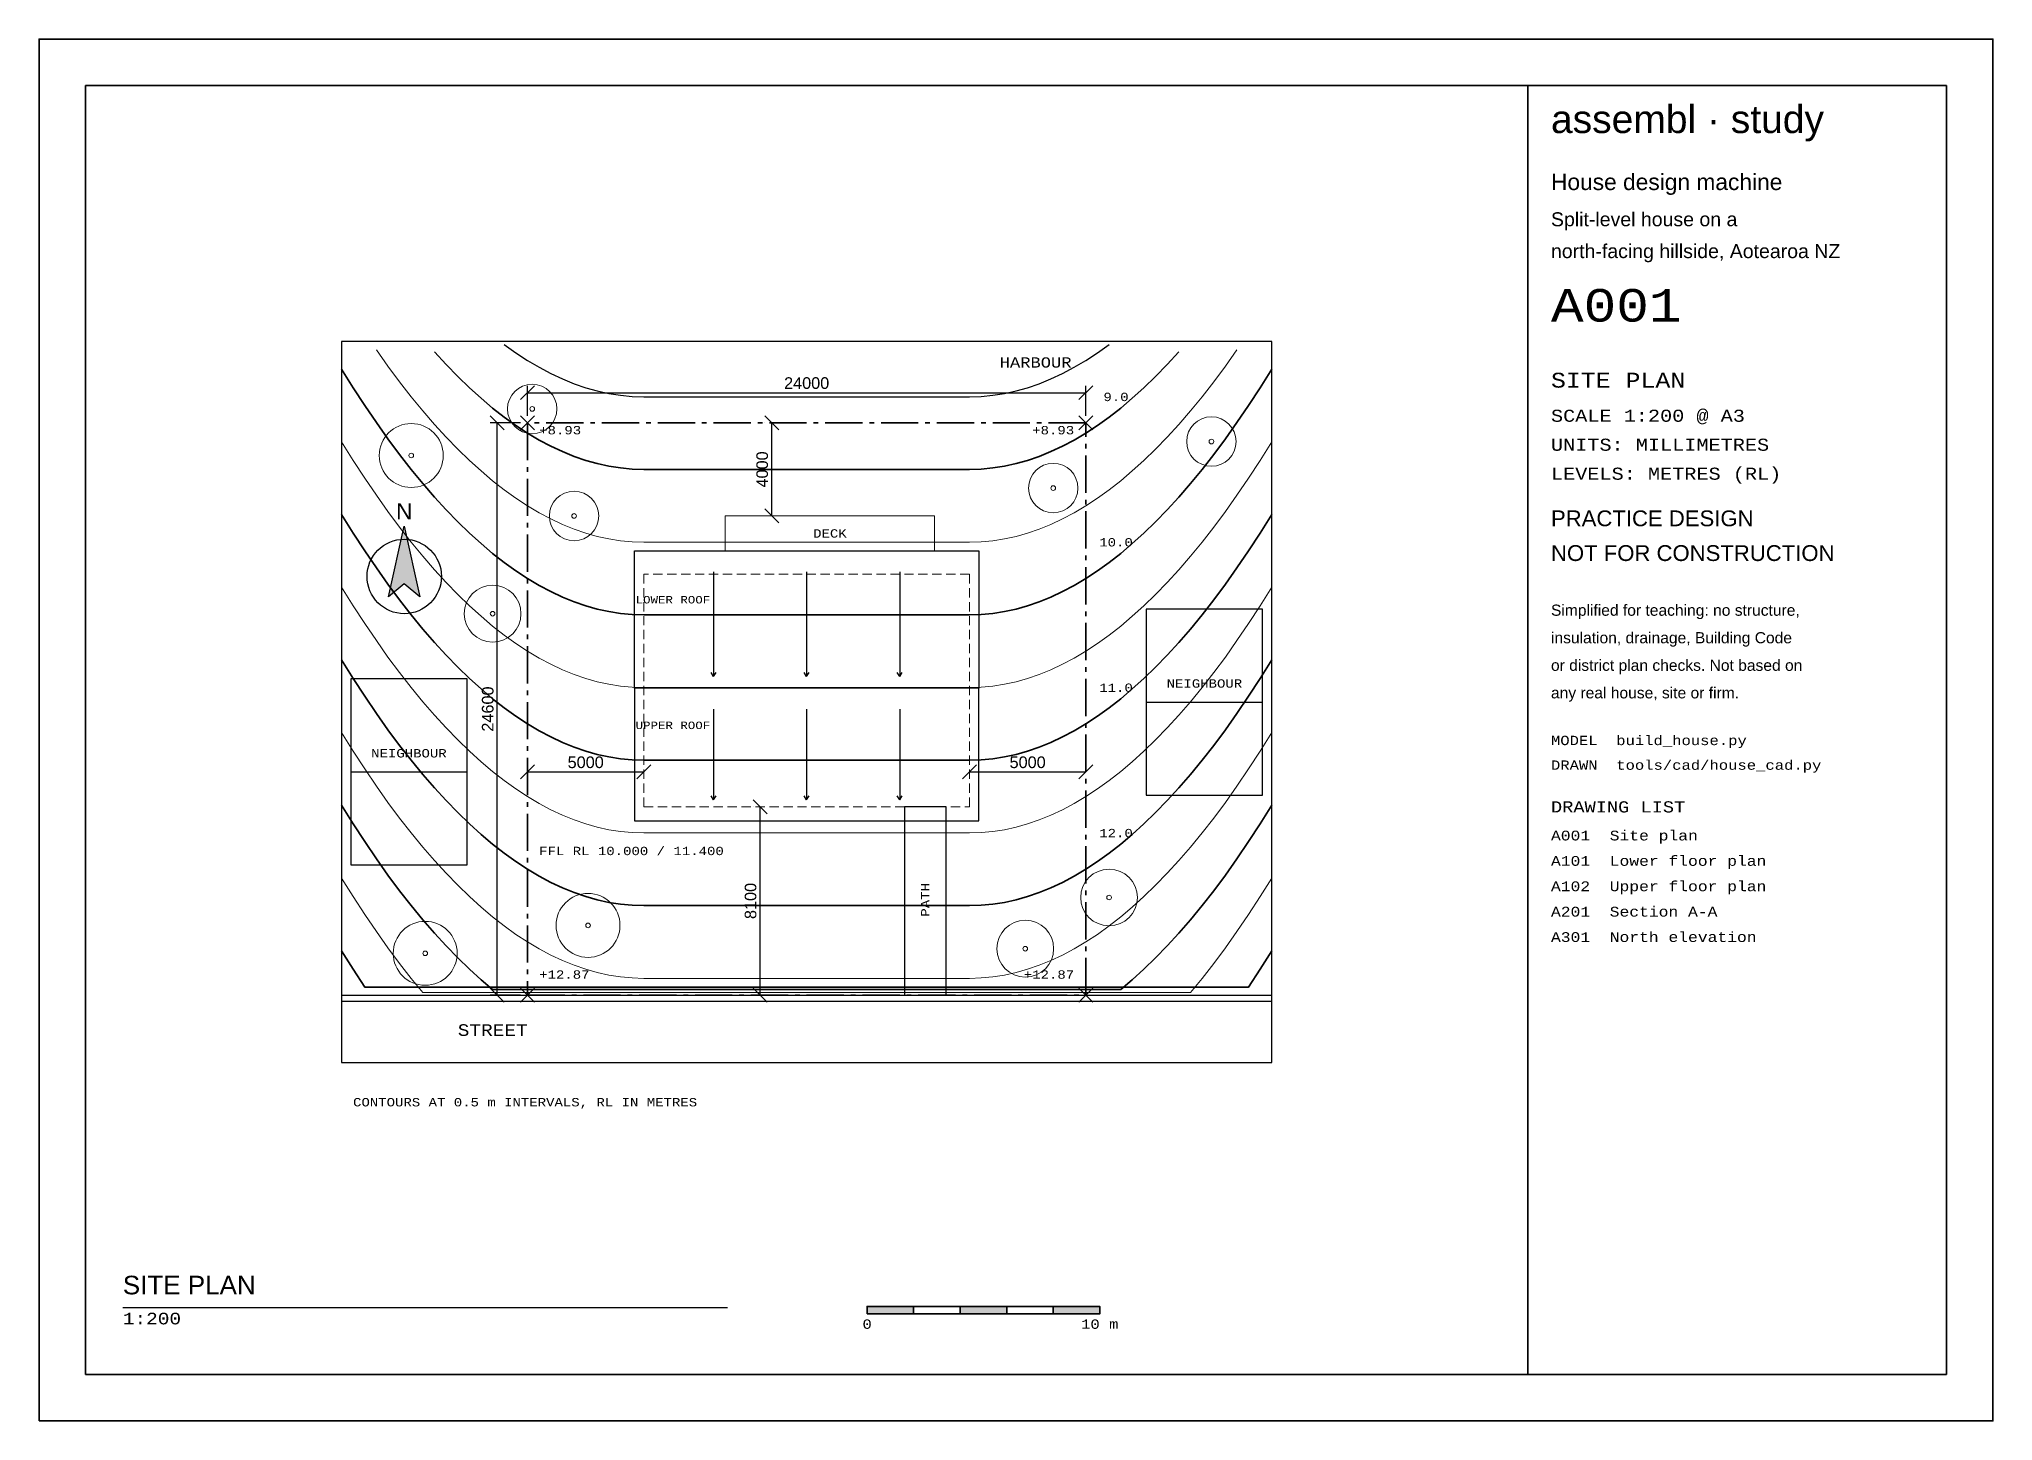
# Model space of a CAD drawing. Header units: millimetres. Extents: x 0 to 276000, y 0 to 59400.
# Drawn here: x 0 to 84000, y 0 to 59400 of the extents above; entities that cross this region are included whole.
import ezdxf
from ezdxf.enums import TextEntityAlignment as Align

# ---------------------------------------------------------------- set-up
doc = ezdxf.new("R2010")
doc.units = ezdxf.units.MM
doc.linetypes.add('A-CHAIN', pattern=[12, 8, -1.5, 1, -1.5])
doc.linetypes.add('A-HIDDEN', pattern=[3, 2, -1])
for name, color, linetype, lineweight in [('A-ANNO-DIMS', 7, 'Continuous', 18), ('A-ANNO-SYMB', 1, 'Continuous', 25), ('A-ANNO-TEXT', 7, 'Continuous', 25), ('A-ANNO-TTLB', 7, 'Continuous', 35), ('A-DECK', 30, 'Continuous', 18), ('A-OVHD', 8, 'A-HIDDEN', 18), ('A-ROOF', 7, 'Continuous', 25), ('C-NBRS', 8, 'Continuous', 25), ('C-PROP', 1, 'A-CHAIN', 35), ('C-ROAD', 8, 'Continuous', 25), ('C-TOPO', 96, 'Continuous', 18), ('C-TOPO-MAJR', 96, 'Continuous', 35), ('C-VEG', 52, 'Continuous', 18), ('C-WATR', 5, 'Continuous', 25)]:
    doc.layers.add(name, color=color, linetype=linetype, lineweight=lineweight)
doc.styles.add('ASSEMBL', font='arial.ttf')
doc.styles.add('ASSEMBL-MONO', font='cour.ttf')
doc.dimstyles.new('A200', dxfattribs={"dimscale": 200, "dimtxt": 2.5, "dimasz": 2, "dimexe": 1.5, "dimexo": 1.5, "dimgap": 0.8, "dimtad": 1, "dimdec": 0, "dimdsep": 46, "dimtxsty": 'ASSEMBL', "dimtsz": 1.5, "dimcen": 2.5, "dimclrd": 256, "dimclre": 256, "dimclrt": 256, "dimazin": 3, "dimtfac": 1, "dimtmove": 0, "dimatfit": 3})

msp = doc.modelspace()

# ---------------------------------------------------------------- texts
at = {"layer": 'A-ANNO-SYMB', "style": 'ASSEMBL'}
msp.add_text('N', height=700, dxfattribs=at).set_placement((15700, 39100), align=Align.MIDDLE_CENTER)
at = {"layer": 'A-ANNO-TEXT', "style": 'ASSEMBL-MONO'}
for s, height, p in [('DECK', 360, (34000, 38150)), ('LOWER ROOF', 320, (27250, 35300)), ('NEIGHBOUR', 360, (50100, 31700)), ('UPPER ROOF', 320, (27250, 29900)), ('NEIGHBOUR', 360, (15900, 28700))]:
    msp.add_text(s, height=height, dxfattribs=at).set_placement(p, align=Align.MIDDLE_CENTER)
for s, height, p in [('FFL RL 10.000 / 11.400', 360, (21500, 24500)), ('STREET', 500, (18000, 16800)), ('CONTOURS AT 0.5 m INTERVALS, RL IN METRES', 360, (13500, 13700))]:
    msp.add_text(s, height=height, dxfattribs=at).set_placement(p, align=Align.MIDDLE_LEFT)
msp.add_text('PATH', height=360, rotation=90, dxfattribs=at).set_placement((38100, 22400), align=Align.MIDDLE_CENTER)
at = {"layer": 'A-ANNO-TEXT'}
for s, height, style, p in [('SITE PLAN', 800, 'ASSEMBL', (3600, 5200)), ('1:200', 500, 'ASSEMBL-MONO', (3600, 4000))]:
    msp.add_text(s, height=height, dxfattribs=dict(at, style=style)).set_placement(p, align=Align.BOTTOM_LEFT)
at = {"layer": 'A-ANNO-TTLB'}
for s, height, style, p in [('assembl · study', 1200, 'ASSEMBL', (65000, 55000)), ('House design machine', 700, 'ASSEMBL', (65000, 52700)), ('Split-level house on a', 600, 'ASSEMBL', (65000, 51175)), ('north-facing hillside, Aotearoa NZ', 600, 'ASSEMBL', (65000, 49805)), ('A001', 1400, 'ASSEMBL-MONO', (65000, 46835)), ('SITE PLAN', 640, 'ASSEMBL-MONO', (65000, 44225)), ('SCALE 1:200 @ A3', 520, 'ASSEMBL-MONO', (65000, 42793)), ('UNITS: MILLIMETRES', 520, 'ASSEMBL-MONO', (65000, 41547)), ('LEVELS: METRES (RL)', 520, 'ASSEMBL-MONO', (65000, 40301)), ('PRACTICE DESIGN', 680, 'ASSEMBL', (65000, 38255)), ('NOT FOR CONSTRUCTION', 680, 'ASSEMBL', (65000, 36761)), ('Simplified for teaching: no structure,', 480, 'ASSEMBL', (65000, 34467)), ('insulation, drainage, Building Code', 480, 'ASSEMBL', (65000, 33283)), ('or district plan checks. Not based on', 480, 'ASSEMBL', (65000, 32099)), ('any real house, site or firm.', 480, 'ASSEMBL', (65000, 30915)), ('MODEL  build_house.py', 400, 'ASSEMBL-MONO', (65000, 28931)), ('DRAWN  tools/cad/house_cad.py', 400, 'ASSEMBL-MONO', (65000, 27871)), ('DRAWING LIST', 480, 'ASSEMBL-MONO', (65000, 26011)), ('A001  Site plan', 420, 'ASSEMBL-MONO', (65000, 24827)), ('A101  Lower floor plan', 420, 'ASSEMBL-MONO', (65000, 23736)), ('A102  Upper floor plan', 420, 'ASSEMBL-MONO', (65000, 22645)), ('A201  Section A-A', 420, 'ASSEMBL-MONO', (65000, 21554)), ('A301  North elevation', 420, 'ASSEMBL-MONO', (65000, 20463))]:
    msp.add_text(s, height=height, dxfattribs=dict(at, style=style)).set_placement(p, align=Align.BOTTOM_LEFT)
at = {"layer": 'A-ANNO-TTLB', "style": 'ASSEMBL-MONO'}
for s, p in [('0', (35600, 4360)), ('10 m', (45600, 4360))]:
    msp.add_text(s, height=400, dxfattribs=at).set_placement(p, align=Align.TOP_CENTER)
at = {"layer": 'C-TOPO', "style": 'ASSEMBL-MONO'}
for s, p in [('9.0', (46300, 43730.6)), ('10.0', (46300, 37480.6)), ('11.0', (46300, 31230.6)), ('12.0', (46300, 24980.6))]:
    msp.add_text(s, height=360, dxfattribs=at).set_placement(p, align=Align.BOTTOM_CENTER)
for s, p in [('+8.93', (21500, 42300)), ('+12.87', (21500, 18900))]:
    msp.add_text(s, height=360, dxfattribs=at).set_placement(p, align=Align.BOTTOM_LEFT)
for s, p in [('+8.93', (44500, 42300)), ('+12.87', (44500, 18900))]:
    msp.add_text(s, height=360, dxfattribs=at).set_placement(p, align=Align.BOTTOM_RIGHT)
at = {"layer": 'C-WATR', "style": 'ASSEMBL-MONO'}
msp.add_text('HARBOUR', height=440, dxfattribs=at).set_placement((41300, 45500), align=Align.MIDDLE_LEFT)

# ---------------------------------------------------------------- dimensions: what is measured, and where the dimension line sits
at = {"layer": 'A-ANNO-DIMS'}
for base, p1, p2 in [((21000, 44200), (21000, 42900), (45000, 42900)), ((21000, 27900), (21000, 27900), (26000, 27900)), ((40000, 27900), (40000, 27900), (45000, 27900))]:
    msp.add_linear_dim(base=base, p1=p1, p2=p2, dimstyle='A200', dxfattribs=at).render()
for base, p1, p2 in [((19700, 18300), (21000, 18300), (21000, 42900)), ((31500, 38900), (31500, 38900), (31500, 42900)), ((31000, 18300), (31000, 18300), (31000, 26400))]:
    msp.add_linear_dim(base=base, p1=p1, p2=p2, angle=90, dimstyle='A200', dxfattribs=at).render()

# ---------------------------------------------------------------- hatches: boundary and pattern name
at = {"layer": 'A-ANNO-SYMB'}
msp.add_hatch(color=256, dxfattribs=at).paths.add_polyline_path([(15700, 38460), (16372, 35420), (15700, 35980), (15028, 35420)])
at = {"layer": 'A-ANNO-TTLB'}
for points in [[(35600, 4600), (37600, 4600), (37600, 4920), (35600, 4920)], [(39600, 4600), (41600, 4600), (41600, 4920), (39600, 4920)], [(43600, 4600), (45600, 4600), (45600, 4920), (43600, 4920)]]:
    msp.add_hatch(color=256, dxfattribs=at).paths.add_polyline_path(points)

# ---------------------------------------------------------------- linework, layer by layer
at = {"layer": 'A-ANNO-SYMB'}
msp.add_lwpolyline([(15700, 38460), (16372, 35420), (15700, 35980), (15028, 35420)], close=True, dxfattribs=at)
msp.add_circle((15700, 36300), 1600, dxfattribs=at)
at = {"layer": 'A-ANNO-TEXT'}
msp.add_line((3600, 4880), (29600, 4880), dxfattribs=at)
at = {"layer": 'A-ANNO-TTLB'}
for points in [[(0, 0), (84000, 0), (84000, 59400), (0, 59400)], [(2000, 2000), (82000, 2000), (82000, 57400), (2000, 57400)], [(64000, 2000), (82000, 2000), (82000, 57400), (64000, 57400)], [(35600, 4600), (37600, 4600), (37600, 4920), (35600, 4920)], [(37600, 4600), (39600, 4600), (39600, 4920), (37600, 4920)], [(39600, 4600), (41600, 4600), (41600, 4920), (39600, 4920)], [(41600, 4600), (43600, 4600), (43600, 4920), (41600, 4920)], [(43600, 4600), (45600, 4600), (45600, 4920), (43600, 4920)]]:
    msp.add_lwpolyline(points, close=True, dxfattribs=at)
at = {"layer": 'A-DECK'}
msp.add_lwpolyline([(29500, 38900), (38500, 38900), (38500, 37400), (29500, 37400)], close=True, dxfattribs=at)
at = {"layer": 'A-OVHD', "ltscale": 200}
msp.add_lwpolyline([(26000, 26400), (40000, 26400), (40000, 36400), (26000, 36400)], close=True, dxfattribs=at)
at = {"layer": 'A-ROOF'}
for p, q in [((29000, 36500), (29000, 32000)), ((33000, 36500), (33000, 32000)), ((37000, 36500), (37000, 32000)), ((29000, 32000), (28896.9, 32171.4)), ((29000, 32000), (29103.1, 32171.4)), ((33000, 32000), (32896.9, 32171.4)), ((33000, 32000), (33103.1, 32171.4)), ((37000, 32000), (36896.9, 32171.4)), ((37000, 32000), (37103.1, 32171.4)), ((29000, 30600), (29000, 26700)), ((33000, 30600), (33000, 26700)), ((37000, 30600), (37000, 26700)), ((29000, 26700), (28896.9, 26871.4)), ((29000, 26700), (29103.1, 26871.4)), ((33000, 26700), (32896.9, 26871.4)), ((33000, 26700), (33103.1, 26871.4)), ((37000, 26700), (36896.9, 26871.4)), ((37000, 26700), (37103.1, 26871.4))]:
    msp.add_line(p, q, dxfattribs=at)
for points in [[(25600, 37400), (40400, 37400), (40400, 31500), (25600, 31500)], [(40400, 25800), (40400, 31500), (25600, 31500), (25600, 25800)]]:
    msp.add_lwpolyline(points, close=True, dxfattribs=at)
at = {"layer": 'C-NBRS'}
for p, q in [((47600, 30900), (52600, 30900)), ((13400, 27900), (18400, 27900))]:
    msp.add_line(p, q, dxfattribs=at)
for points in [[(47600, 26900), (52600, 26900), (52600, 34900), (47600, 34900)], [(13400, 23900), (18400, 23900), (18400, 31900), (13400, 31900)]]:
    msp.add_lwpolyline(points, close=True, dxfattribs=at)
at = {"layer": 'C-PROP', "ltscale": 200}
msp.add_lwpolyline([(21000, 18300), (45000, 18300), (45000, 42900), (21000, 42900)], close=True, dxfattribs=at)
at = {"layer": 'C-ROAD'}
for p, q in [((13000, 18300), (53000, 18300)), ((13000, 18050), (53000, 18050))]:
    msp.add_line(p, q, dxfattribs=at)
for points in [[(13000, 15400), (53000, 15400), (53000, 46400), (13000, 46400)], [(37200, 18300), (39000, 18300), (39000, 26400), (37200, 26400)]]:
    msp.add_lwpolyline(points, close=True, dxfattribs=at)
at = {"layer": 'C-TOPO'}
for p, q in [((20700, 42600), (21300, 43200)), ((20700, 43200), (21300, 42600)), ((44700, 42600), (45300, 43200)), ((44700, 43200), (45300, 42600)), ((20700, 18000), (21300, 18600)), ((20700, 18600), (21300, 18000)), ((44700, 18000), (45300, 18600)), ((44700, 18600), (45300, 18000))]:
    msp.add_line(p, q, dxfattribs=at)
for points in [[(14500, 46040.6), (15000, 45337.5), (15500, 44665.6), (16000, 44025), (16500, 43415.6), (17000, 42837.5), (17500, 42290.6), (18000, 41775), (18500, 41290.6), (19000, 40837.5), (19500, 40415.6), (20000, 40025), (20500, 39665.6), (21000, 39337.5), (21500, 39040.6), (22000, 38775), (22500, 38540.6), (23000, 38337.5), (23500, 38165.6), (24000, 38025), (24500, 37915.6), (25000, 37837.5), (25500, 37790.6), (26000, 37775), (26500, 37775), (27000, 37775), (27500, 37775), (28000, 37775), (28500, 37775), (29000, 37775), (29500, 37775), (30000, 37775), (30500, 37775), (31000, 37775), (31500, 37775), (32000, 37775), (32500, 37775), (33000, 37775), (33500, 37775), (34000, 37775), (34500, 37775), (35000, 37775), (35500, 37775), (36000, 37775), (36500, 37775), (37000, 37775), (37500, 37775), (38000, 37775), (38500, 37775), (39000, 37775), (39500, 37775), (40000, 37775), (40500, 37790.6), (41000, 37837.5), (41500, 37915.6), (42000, 38025), (42500, 38165.6), (43000, 38337.5), (43500, 38540.6), (44000, 38775), (44500, 39040.6), (45000, 39337.5), (45500, 39665.6), (46000, 40025), (46500, 40415.6), (47000, 40837.5), (47500, 41290.6), (48000, 41775), (48500, 42290.6), (49000, 42837.5), (49500, 43415.6), (50000, 44025), (50500, 44665.6), (51000, 45337.5), (51500, 46040.6)], [(13000, 42087.5), (13500, 41290.6), (14000, 40525), (14500, 39790.6), (15000, 39087.5), (15500, 38415.6), (16000, 37775), (16500, 37165.6), (17000, 36587.5), (17500, 36040.6), (18000, 35525), (18500, 35040.6), (19000, 34587.5), (19500, 34165.6), (20000, 33775), (20500, 33415.6), (21000, 33087.5), (21500, 32790.6), (22000, 32525), (22500, 32290.6), (23000, 32087.5), (23500, 31915.6), (24000, 31775), (24500, 31665.6), (25000, 31587.5), (25500, 31540.6), (26000, 31525), (26500, 31525), (27000, 31525), (27500, 31525), (28000, 31525), (28500, 31525), (29000, 31525), (29500, 31525), (30000, 31525), (30500, 31525), (31000, 31525), (31500, 31525), (32000, 31525), (32500, 31525), (33000, 31525), (33500, 31525), (34000, 31525), (34500, 31525), (35000, 31525), (35500, 31525), (36000, 31525), (36500, 31525), (37000, 31525), (37500, 31525), (38000, 31525), (38500, 31525), (39000, 31525), (39500, 31525), (40000, 31525), (40500, 31540.6), (41000, 31587.5), (41500, 31665.6), (42000, 31775), (42500, 31915.6), (43000, 32087.5), (43500, 32290.6), (44000, 32525), (44500, 32790.6), (45000, 33087.5), (45500, 33415.6), (46000, 33775), (46500, 34165.6), (47000, 34587.5), (47500, 35040.6), (48000, 35525), (48500, 36040.6), (49000, 36587.5), (49500, 37165.6), (50000, 37775), (50500, 38415.6), (51000, 39087.5), (51500, 39790.6), (52000, 40525), (52500, 41290.6), (53000, 42087.5)], [(13000, 35837.5), (13500, 35040.6), (14000, 34275), (14500, 33540.6), (15000, 32837.5), (15500, 32165.6), (16000, 31525), (16500, 30915.6), (17000, 30337.5), (17500, 29790.6), (18000, 29275), (18500, 28790.6), (19000, 28337.5), (19500, 27915.6), (20000, 27525), (20500, 27165.6), (21000, 26837.5), (21500, 26540.6), (22000, 26275), (22500, 26040.6), (23000, 25837.5), (23500, 25665.6), (24000, 25525), (24500, 25415.6), (25000, 25337.5), (25500, 25290.6), (26000, 25275), (26500, 25275), (27000, 25275), (27500, 25275), (28000, 25275), (28500, 25275), (29000, 25275), (29500, 25275), (30000, 25275), (30500, 25275), (31000, 25275), (31500, 25275), (32000, 25275), (32500, 25275), (33000, 25275), (33500, 25275), (34000, 25275), (34500, 25275), (35000, 25275), (35500, 25275), (36000, 25275), (36500, 25275), (37000, 25275), (37500, 25275), (38000, 25275), (38500, 25275), (39000, 25275), (39500, 25275), (40000, 25275), (40500, 25290.6), (41000, 25337.5), (41500, 25415.6), (42000, 25525), (42500, 25665.6), (43000, 25837.5), (43500, 26040.6), (44000, 26275), (44500, 26540.6), (45000, 26837.5), (45500, 27165.6), (46000, 27525), (46500, 27915.6), (47000, 28337.5), (47500, 28790.6), (48000, 29275), (48500, 29790.6), (49000, 30337.5), (49500, 30915.6), (50000, 31525), (50500, 32165.6), (51000, 32837.5), (51500, 33540.6), (52000, 34275), (52500, 35040.6), (53000, 35837.5)], [(13000, 29587.5), (13500, 28790.6), (14000, 28025), (14500, 27290.6), (15000, 26587.5), (15500, 25915.6), (16000, 25275), (16500, 24665.6), (17000, 24087.5), (17500, 23540.6), (18000, 23025), (18500, 22540.6), (19000, 22087.5), (19500, 21665.6), (20000, 21275), (20500, 20915.6), (21000, 20587.5), (21500, 20290.6), (22000, 20025), (22500, 19790.6), (23000, 19587.5), (23500, 19415.6), (24000, 19275), (24500, 19165.6), (25000, 19087.5), (25500, 19040.6), (26000, 19025), (26500, 19025), (27000, 19025), (27500, 19025), (28000, 19025), (28500, 19025), (29000, 19025), (29500, 19025), (30000, 19025), (30500, 19025), (31000, 19025), (31500, 19025), (32000, 19025), (32500, 19025), (33000, 19025), (33500, 19025), (34000, 19025), (34500, 19025), (35000, 19025), (35500, 19025), (36000, 19025), (36500, 19025), (37000, 19025), (37500, 19025), (38000, 19025), (38500, 19025), (39000, 19025), (39500, 19025), (40000, 19025), (40500, 19040.6), (41000, 19087.5), (41500, 19165.6), (42000, 19275), (42500, 19415.6), (43000, 19587.5), (43500, 19790.6), (44000, 20025), (44500, 20290.6), (45000, 20587.5), (45500, 20915.6), (46000, 21275), (46500, 21665.6), (47000, 22087.5), (47500, 22540.6), (48000, 23025), (48500, 23540.6), (49000, 24087.5), (49500, 24665.6), (50000, 25275), (50500, 25915.6), (51000, 26587.5), (51500, 27290.6), (52000, 28025), (52500, 28790.6), (53000, 29587.5)], [(13000, 23337.5), (13500, 22540.6), (14000, 21775), (14500, 21040.6), (15000, 20337.5), (15500, 19665.6), (16000, 19025), (16500, 18415.6), (49500, 18415.6), (50000, 19025), (50500, 19665.6), (51000, 20337.5), (51500, 21040.6), (52000, 21775), (52500, 22540.6), (53000, 23337.5)]]:
    msp.add_lwpolyline(points, dxfattribs=at)
at = {"layer": 'C-TOPO-MAJR'}
for points in [[(17000, 45962.5), (17500, 45415.6), (18000, 44900), (18500, 44415.6), (19000, 43962.5), (19500, 43540.6), (20000, 43150), (20500, 42790.6), (21000, 42462.5), (21500, 42165.6), (22000, 41900), (22500, 41665.6), (23000, 41462.5), (23500, 41290.6), (24000, 41150), (24500, 41040.6), (25000, 40962.5), (25500, 40915.6), (26000, 40900), (26500, 40900), (27000, 40900), (27500, 40900), (28000, 40900), (28500, 40900), (29000, 40900), (29500, 40900), (30000, 40900), (30500, 40900), (31000, 40900), (31500, 40900), (32000, 40900), (32500, 40900), (33000, 40900), (33500, 40900), (34000, 40900), (34500, 40900), (35000, 40900), (35500, 40900), (36000, 40900), (36500, 40900), (37000, 40900), (37500, 40900), (38000, 40900), (38500, 40900), (39000, 40900), (39500, 40900), (40000, 40900), (40500, 40915.6), (41000, 40962.5), (41500, 41040.6), (42000, 41150), (42500, 41290.6), (43000, 41462.5), (43500, 41665.6), (44000, 41900), (44500, 42165.6), (45000, 42462.5), (45500, 42790.6), (46000, 43150), (46500, 43540.6), (47000, 43962.5), (47500, 44415.6), (48000, 44900), (48500, 45415.6), (49000, 45962.5)], [(13000, 45212.5), (13500, 44415.6), (14000, 43650), (14500, 42915.6), (15000, 42212.5), (15500, 41540.6), (16000, 40900), (16500, 40290.6), (17000, 39712.5), (17500, 39165.6), (18000, 38650), (18500, 38165.6), (19000, 37712.5), (19500, 37290.6), (20000, 36900), (20500, 36540.6), (21000, 36212.5), (21500, 35915.6), (22000, 35650), (22500, 35415.6), (23000, 35212.5), (23500, 35040.6), (24000, 34900), (24500, 34790.6), (25000, 34712.5), (25500, 34665.6), (26000, 34650), (26500, 34650), (27000, 34650), (27500, 34650), (28000, 34650), (28500, 34650), (29000, 34650), (29500, 34650), (30000, 34650), (30500, 34650), (31000, 34650), (31500, 34650), (32000, 34650), (32500, 34650), (33000, 34650), (33500, 34650), (34000, 34650), (34500, 34650), (35000, 34650), (35500, 34650), (36000, 34650), (36500, 34650), (37000, 34650), (37500, 34650), (38000, 34650), (38500, 34650), (39000, 34650), (39500, 34650), (40000, 34650), (40500, 34665.6), (41000, 34712.5), (41500, 34790.6), (42000, 34900), (42500, 35040.6), (43000, 35212.5), (43500, 35415.6), (44000, 35650), (44500, 35915.6), (45000, 36212.5), (45500, 36540.6), (46000, 36900), (46500, 37290.6), (47000, 37712.5), (47500, 38165.6), (48000, 38650), (48500, 39165.6), (49000, 39712.5), (49500, 40290.6), (50000, 40900), (50500, 41540.6), (51000, 42212.5), (51500, 42915.6), (52000, 43650), (52500, 44415.6), (53000, 45212.5)], [(13000, 38962.5), (13500, 38165.6), (14000, 37400), (14500, 36665.6), (15000, 35962.5), (15500, 35290.6), (16000, 34650), (16500, 34040.6), (17000, 33462.5), (17500, 32915.6), (18000, 32400), (18500, 31915.6), (19000, 31462.5), (19500, 31040.6), (20000, 30650), (20500, 30290.6), (21000, 29962.5), (21500, 29665.6), (22000, 29400), (22500, 29165.6), (23000, 28962.5), (23500, 28790.6), (24000, 28650), (24500, 28540.6), (25000, 28462.5), (25500, 28415.6), (26000, 28400), (26500, 28400), (27000, 28400), (27500, 28400), (28000, 28400), (28500, 28400), (29000, 28400), (29500, 28400), (30000, 28400), (30500, 28400), (31000, 28400), (31500, 28400), (32000, 28400), (32500, 28400), (33000, 28400), (33500, 28400), (34000, 28400), (34500, 28400), (35000, 28400), (35500, 28400), (36000, 28400), (36500, 28400), (37000, 28400), (37500, 28400), (38000, 28400), (38500, 28400), (39000, 28400), (39500, 28400), (40000, 28400), (40500, 28415.6), (41000, 28462.5), (41500, 28540.6), (42000, 28650), (42500, 28790.6), (43000, 28962.5), (43500, 29165.6), (44000, 29400), (44500, 29665.6), (45000, 29962.5), (45500, 30290.6), (46000, 30650), (46500, 31040.6), (47000, 31462.5), (47500, 31915.6), (48000, 32400), (48500, 32915.6), (49000, 33462.5), (49500, 34040.6), (50000, 34650), (50500, 35290.6), (51000, 35962.5), (51500, 36665.6), (52000, 37400), (52500, 38165.6), (53000, 38962.5)], [(13000, 32712.5), (13500, 31915.6), (14000, 31150), (14500, 30415.6), (15000, 29712.5), (15500, 29040.6), (16000, 28400), (16500, 27790.6), (17000, 27212.5), (17500, 26665.6), (18000, 26150), (18500, 25665.6), (19000, 25212.5), (19500, 24790.6), (20000, 24400), (20500, 24040.6), (21000, 23712.5), (21500, 23415.6), (22000, 23150), (22500, 22915.6), (23000, 22712.5), (23500, 22540.6), (24000, 22400), (24500, 22290.6), (25000, 22212.5), (25500, 22165.6), (26000, 22150), (26500, 22150), (27000, 22150), (27500, 22150), (28000, 22150), (28500, 22150), (29000, 22150), (29500, 22150), (30000, 22150), (30500, 22150), (31000, 22150), (31500, 22150), (32000, 22150), (32500, 22150), (33000, 22150), (33500, 22150), (34000, 22150), (34500, 22150), (35000, 22150), (35500, 22150), (36000, 22150), (36500, 22150), (37000, 22150), (37500, 22150), (38000, 22150), (38500, 22150), (39000, 22150), (39500, 22150), (40000, 22150), (40500, 22165.6), (41000, 22212.5), (41500, 22290.6), (42000, 22400), (42500, 22540.6), (43000, 22712.5), (43500, 22915.6), (44000, 23150), (44500, 23415.6), (45000, 23712.5), (45500, 24040.6), (46000, 24400), (46500, 24790.6), (47000, 25212.5), (47500, 25665.6), (48000, 26150), (48500, 26665.6), (49000, 27212.5), (49500, 27790.6), (50000, 28400), (50500, 29040.6), (51000, 29712.5), (51500, 30415.6), (52000, 31150), (52500, 31915.6), (53000, 32712.5)], [(13000, 26462.5), (13500, 25665.6), (14000, 24900), (14500, 24165.6), (15000, 23462.5), (15500, 22790.6), (16000, 22150), (16500, 21540.6), (17000, 20962.5), (17500, 20415.6), (18000, 19900), (18500, 19415.6), (19000, 18962.5), (19500, 18540.6), (46500, 18540.6), (47000, 18962.5), (47500, 19415.6), (48000, 19900), (48500, 20415.6), (49000, 20962.5), (49500, 21540.6), (50000, 22150), (50500, 22790.6), (51000, 23462.5), (51500, 24165.6), (52000, 24900), (52500, 25665.6), (53000, 26462.5)], [(13000, 20212.5), (13500, 19415.6), (14000, 18650), (52000, 18650), (52500, 19415.6), (53000, 20212.5)]]:
    msp.add_lwpolyline(points, dxfattribs=at)
at = {"layer": 'C-VEG'}
for centre, radius in [((21200, 43500), 1062.5), ((16000, 41500), 1375), ((21200, 43500), 100), ((50400, 42100), 1062.5), ((50400, 42100), 100), ((16000, 41500), 100), ((43600, 40100), 1062.5), ((23000, 38900), 1062.5), ((43600, 40100), 100), ((23000, 38900), 100), ((19500, 34700), 1218.8), ((19500, 34700), 100), ((46000, 22500), 1218.8), ((23600, 21300), 1375), ((46000, 22500), 100), ((16600, 20100), 1375), ((23600, 21300), 100), ((42400, 20300), 1218.8), ((16600, 20100), 100), ((42400, 20300), 100)]:
    msp.add_circle(centre, radius, dxfattribs=at)
at = {"layer": 'C-WATR'}
msp.add_lwpolyline([(20000, 46275), (20500, 45915.6), (21000, 45587.5), (21500, 45290.6), (22000, 45025), (22500, 44790.6), (23000, 44587.5), (23500, 44415.6), (24000, 44275), (24500, 44165.6), (25000, 44087.5), (25500, 44040.6), (26000, 44025), (26500, 44025), (27000, 44025), (27500, 44025), (28000, 44025), (28500, 44025), (29000, 44025), (29500, 44025), (30000, 44025), (30500, 44025), (31000, 44025), (31500, 44025), (32000, 44025), (32500, 44025), (33000, 44025), (33500, 44025), (34000, 44025), (34500, 44025), (35000, 44025), (35500, 44025), (36000, 44025), (36500, 44025), (37000, 44025), (37500, 44025), (38000, 44025), (38500, 44025), (39000, 44025), (39500, 44025), (40000, 44025), (40500, 44040.6), (41000, 44087.5), (41500, 44165.6), (42000, 44275), (42500, 44415.6), (43000, 44587.5), (43500, 44790.6), (44000, 45025), (44500, 45290.6), (45000, 45587.5), (45500, 45915.6), (46000, 46275)], dxfattribs=at)

msp.set_redraw_order([(e.dxf.handle, doc.entitydb.next_handle()) for e in msp.query("TEXT MTEXT ATTDEF DIMENSION ARC_DIMENSION")])  # texts and dimensions are drawn at this point

doc.saveas('drawing.dxf')
